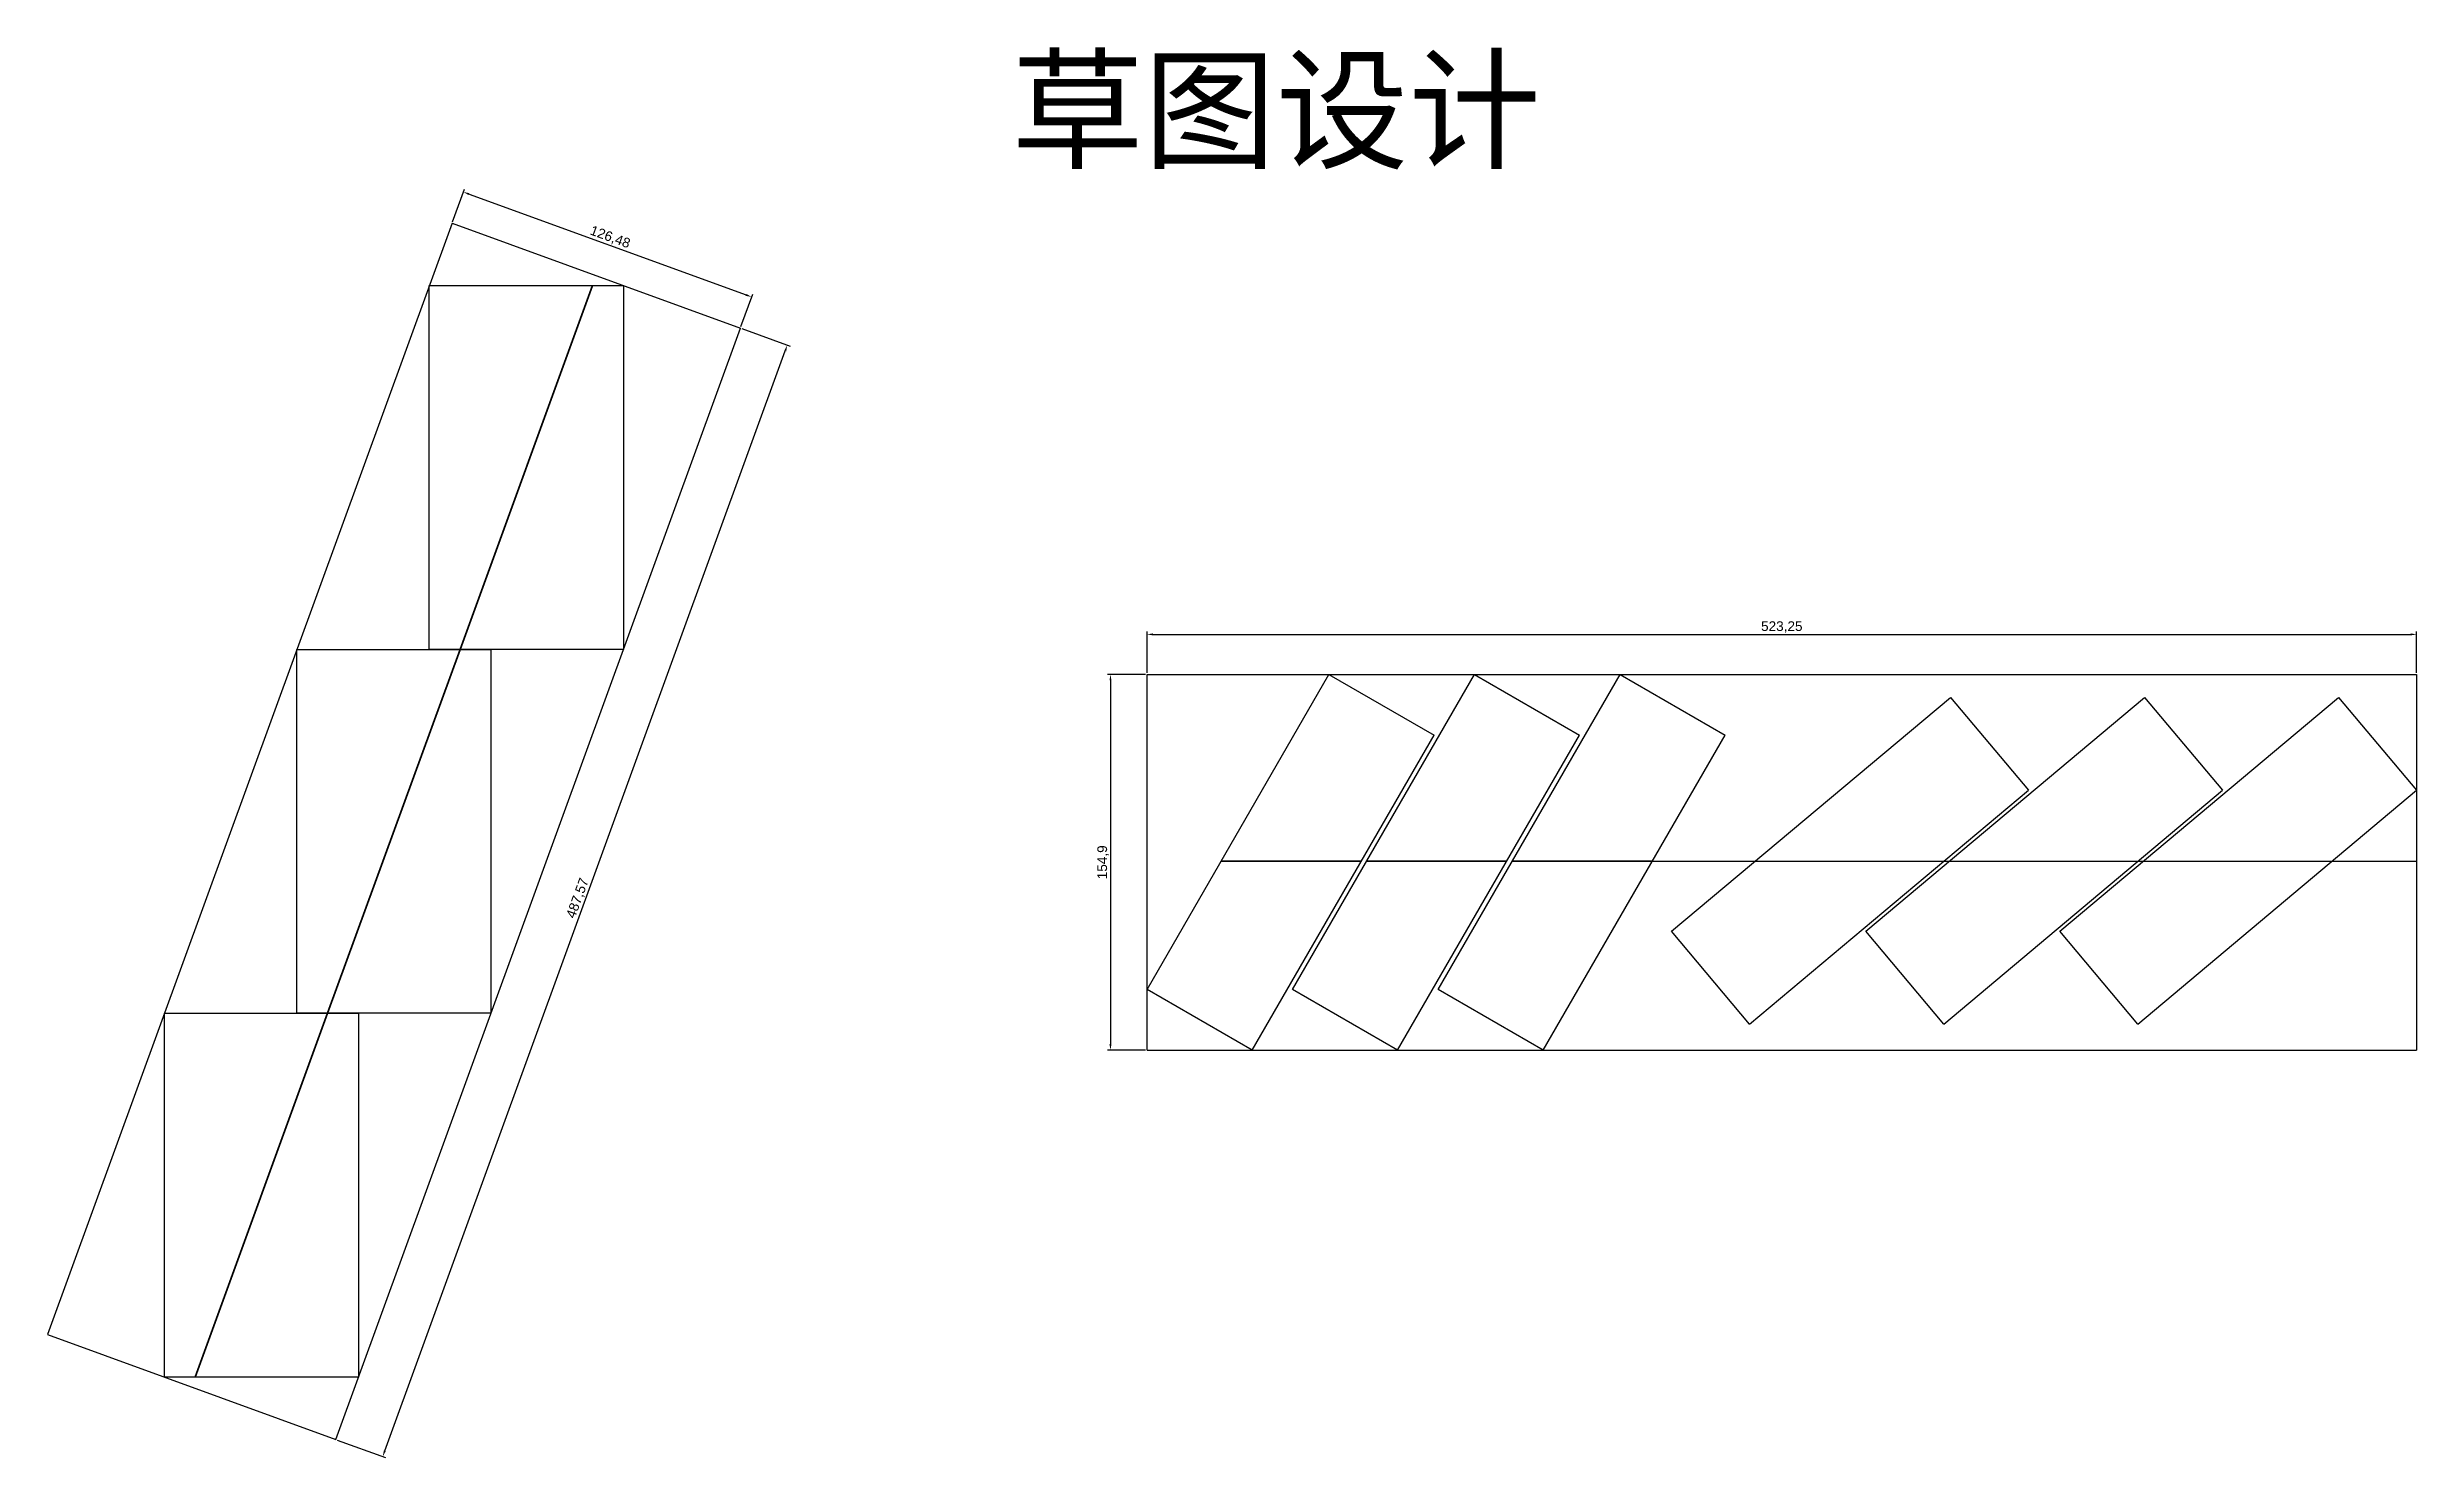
# Model space of a CAD drawing. Header units: millimetres. Extents: x 1508 to 21448, y 743 to 5053.
# Drawn here: x 10047 to 11024, y 1918 to 2499 of the extents above; entities that cross this region are included whole.
import ezdxf

# ---------------------------------------------------------------- set-up
doc = ezdxf.new("R2010")
doc.units = ezdxf.units.MM
doc.layers.add('尺寸标注', color=6, linetype='Continuous')
doc.layers.add('标号', color=4, linetype='Continuous')
doc.styles.get("Standard").update_dxf_attribs({"font": 'arial.ttf'})
doc.dimstyles.new('ISO-25-old', dxfattribs={"dimtxt": 4, "dimasz": 2.5, "dimexe": 1.25, "dimexo": 0.625, "dimtad": 1, "dimtxsty": 'Standard', "dimcen": 2.5, "dimadec": 0, "dimazin": 0, "dimtfac": 1, "dimtmove": 0, "dimatfit": 3, "dimfxl": 1, "dimarcsym": 0})

msp = doc.modelspace()

# ---------------------------------------------------------------- texts
at = {"layer": '标号', "insert": (10444.665, 2449.046), "char_height": 40, "attachment_point": 7}
msp.add_mtext_dynamic_manual_height_columns('{\\fSimSun|b0|i0|c134|p2;草图设计}', width=1605.41615, gutter_width=12.5, heights=[52.667], dxfattribs=at)

# ---------------------------------------------------------------- blocks, each defined once
blk = doc.blocks.new('*D139')
at = {"layer": 'Defpoints', "color": 0, "transparency": 16777216}
for p in [(10333.01, 2383.7), (10352.36, 2376.66), (10166.25, 1925.54)]:
    blk.add_point(p, dxfattribs=at)
at = {"layer": '尺寸标注', "color": 0, "lineweight": -2, "transparency": 16777216}
for p, q in [((10333.6, 2383.49), (10353.53, 2376.23)), ((10186.45, 1920.85), (10351.5, 2374.31)), ((10166.84, 1925.32), (10186.77, 1918.07))]:
    blk.add_line(p, q, dxfattribs=at)
at = {"layer": '尺寸标注', "color": 0, "transparency": 16777216}
for points in [[(10351.11, 2374.46), (10351.89, 2374.17), (10352.36, 2376.66)], [(10186.06, 1920.99), (10186.84, 1920.7), (10185.6, 1918.5)]]:
    blk.add_solid(points, dxfattribs=at)
at = {"layer": '尺寸标注', "color": 0, "transparency": 16777216, "insert": (10266.13, 2148.62), "char_height": 4, "attachment_point": 5, "rotation": 70}
blk.add_mtext('487,57', dxfattribs=at)
blk = doc.blocks.new('*D140')
at = {"layer": 'Defpoints', "color": 0, "transparency": 16777216}
for p in [(10214.16, 2426.96), (10337.68, 2396.52), (10333.01, 2383.7)]:
    blk.add_point(p, dxfattribs=at)
at = {"layer": '尺寸标注', "color": 0, "lineweight": -2, "transparency": 16777216}
for p, q in [((10214.37, 2427.55), (10219.25, 2440.95)), ((10221.17, 2438.92), (10335.33, 2397.38)), ((10333.22, 2384.29), (10338.1, 2397.69))]:
    blk.add_line(p, q, dxfattribs=at)
at = {"layer": '尺寸标注', "color": 0, "transparency": 16777216}
for points in [[(10221.32, 2439.31), (10221.03, 2438.53), (10218.82, 2439.78)], [(10335.47, 2397.77), (10335.18, 2396.98), (10337.68, 2396.52)]]:
    blk.add_solid(points, dxfattribs=at)
at = {"layer": '尺寸标注', "color": 0, "transparency": 16777216, "insert": (10279.29, 2421), "char_height": 4, "attachment_point": 5, "rotation": 340}
blk.add_mtext('126,48', dxfattribs=at)
blk = doc.blocks.new('*D141')
at = {"layer": 'Defpoints', "color": 0, "transparency": 16777216}
for p in [(11023.85, 2257.42), (10500.6, 2240.93), (11023.85, 2240.93)]:
    blk.add_point(p, dxfattribs=at)
at = {"layer": '尺寸标注', "color": 0, "lineweight": -2, "transparency": 16777216}
for p, q in [((10500.6, 2241.55), (10500.6, 2258.67)), ((10503.1, 2257.42), (11021.35, 2257.42)), ((11023.85, 2241.55), (11023.85, 2258.67))]:
    blk.add_line(p, q, dxfattribs=at)
at = {"layer": '尺寸标注', "color": 0, "transparency": 16777216}
for points in [[(10503.1, 2257.84), (10503.1, 2257.01), (10500.6, 2257.42)], [(11021.35, 2257.84), (11021.35, 2257.01), (11023.85, 2257.42)]]:
    blk.add_solid(points, dxfattribs=at)
at = {"layer": '尺寸标注', "color": 0, "transparency": 16777216, "insert": (10762.22, 2260.45), "char_height": 4, "attachment_point": 5}
blk.add_mtext('523,25', dxfattribs=at)
blk = doc.blocks.new('*D142')
at = {"layer": 'Defpoints', "color": 0, "transparency": 16777216}
for p in [(10500.6, 2240.93), (10485.53, 2086.02), (10500.6, 2086.02)]:
    blk.add_point(p, dxfattribs=at)
at = {"layer": '尺寸标注', "color": 0, "lineweight": -2, "transparency": 16777216}
for p, q in [((10499.97, 2240.93), (10484.28, 2240.93)), ((10485.53, 2238.43), (10485.53, 2088.52)), ((10499.97, 2086.02), (10484.28, 2086.02))]:
    blk.add_line(p, q, dxfattribs=at)
at = {"layer": '尺寸标注', "color": 0, "transparency": 16777216}
for points in [[(10485.12, 2238.43), (10485.95, 2238.43), (10485.53, 2240.93)], [(10485.12, 2088.52), (10485.95, 2088.52), (10485.53, 2086.02)]]:
    blk.add_solid(points, dxfattribs=at)
at = {"layer": '尺寸标注', "color": 0, "transparency": 16777216, "insert": (10482.5, 2163.48), "char_height": 4, "attachment_point": 5, "rotation": 90}
blk.add_mtext('154,9', dxfattribs=at)

# ---------------------------------------------------------------- dimensions: what is measured, and where the dimension line sits
at = {"layer": '尺寸标注'}
for p1, p2, distance, picture, middle in [((10214.159, 2426.962), (10333.01, 2383.704), 13.639, '*D140', (10279.286, 2420.995)), ((10166.252, 1925.539), (10333.01, 2383.704), -20.588, '*D139', (10266.131, 2148.616)), ((10500.599, 2240.928), (11023.849, 2240.928), 16.495, '*D141', (10762.224, 2260.452)), ((10500.599, 2240.928), (10500.599, 2086.024), -15.067, '*D142', (10482.503, 2163.476))]:
    dim = msp.add_aligned_dim(p1=p1, p2=p2, distance=distance, dimstyle='ISO-25-old', dxfattribs=at)
    dim.commit()
    dim.dimension.update_dxf_attribs({"geometry": picture, "text_midpoint": middle})

# ---------------------------------------------------------------- linework, layer by layer
for p, q in [((10214.159, 2426.962), (10047.401, 1968.797)), ((10214.159, 2426.962), (10333.01, 2383.704)), ((10214.159, 2426.962), (10333.01, 2383.704)), ((10204.801, 2401.25), (10284.801, 2401.25)), ((10204.801, 2251.25), (10204.801, 2401.25)), ((10284.801, 2401.25), (10284.801, 2251.25)), ((10166.252, 1925.539), (10333.01, 2383.704)), ((10150.206, 2251.25), (10230.206, 2251.25)), ((10150.206, 2101.25), (10150.206, 2251.25)), ((10284.801, 2251.25), (10204.801, 2251.25)), ((10230.206, 2251.25), (10230.206, 2101.25)), ((10500.599, 2111.024), (10575.599, 2240.928)), ((10560.599, 2111.024), (10635.599, 2240.928)), ((10575.599, 2240.928), (10618.9, 2215.928)), ((10620.599, 2111.024), (10695.599, 2240.928)), ((10635.599, 2240.928), (10678.9, 2215.928)), ((10695.599, 2240.928), (10738.9, 2215.928)), ((10716.802, 2135.049), (10831.709, 2231.467)), ((10796.802, 2135.049), (10911.709, 2231.467)), ((10831.709, 2231.467), (10863.849, 2193.165)), ((10876.802, 2135.049), (10991.709, 2231.467)), ((10911.709, 2231.467), (10943.849, 2193.165)), ((10991.709, 2231.467), (11023.849, 2193.165)), ((10543.9, 2086.024), (10618.9, 2215.928)), ((10603.9, 2086.024), (10678.9, 2215.928)), ((10663.9, 2086.024), (10738.9, 2215.928)), ((10748.942, 2096.747), (10863.849, 2193.165)), ((10828.942, 2096.747), (10943.849, 2193.165)), ((10908.942, 2096.747), (11023.849, 2193.165)), ((10748.942, 2096.747), (10716.802, 2135.049)), ((10828.942, 2096.747), (10796.802, 2135.049)), ((10908.942, 2096.747), (10876.802, 2135.049)), ((10543.9, 2086.024), (10500.599, 2111.024)), ((10603.9, 2086.024), (10560.599, 2111.024)), ((10663.9, 2086.024), (10620.599, 2111.024)), ((10095.61, 2101.25), (10175.61, 2101.25)), ((10095.61, 1951.25), (10095.61, 2101.25)), ((10230.206, 2101.25), (10150.206, 2101.25)), ((10175.61, 2101.25), (10175.61, 1951.25)), ((10047.401, 1968.797), (10166.252, 1925.539)), ((10175.61, 1951.25), (10095.61, 1951.25))]:
    msp.add_line(p, q)
at = {"lineweight": 35}
for p, q in [((10217.503, 2251.25), (10272.099, 2401.25)), ((10162.908, 2101.25), (10217.503, 2251.25)), ((10588.905, 2163.974), (10531.17, 2163.974)), ((10648.905, 2163.974), (10591.17, 2163.974)), ((10708.905, 2163.974), (10651.17, 2163.974)), ((10108.312, 1951.25), (10162.908, 2101.25))]:
    msp.add_line(p, q, dxfattribs=at)
at = {"lineweight": 30}
for p, q in [((10751.274, 2163.974), (10829.061, 2163.974)), ((10831.274, 2163.974), (10909.061, 2163.974)), ((10911.274, 2163.974), (10989.061, 2163.974))]:
    msp.add_line(p, q, dxfattribs=at)
at = {"layer": '尺寸标注'}
for p, q in [((10500.599, 2240.928), (10955.067, 2240.928)), ((10500.599, 2086.024), (10500.599, 2240.928)), ((10955.067, 2240.928), (11023.849, 2240.928)), ((11023.849, 2240.928), (11023.849, 2086.024)), ((10708.905, 2163.974), (11023.849, 2163.974)), ((10500.599, 2086.024), (11023.849, 2086.024))]:
    msp.add_line(p, q, dxfattribs=at)

msp.set_redraw_order([(e.dxf.handle, doc.entitydb.next_handle()) for e in msp.query("TEXT MTEXT ATTDEF DIMENSION ARC_DIMENSION")])  # texts and dimensions are drawn at this point

doc.saveas('drawing.dxf')
